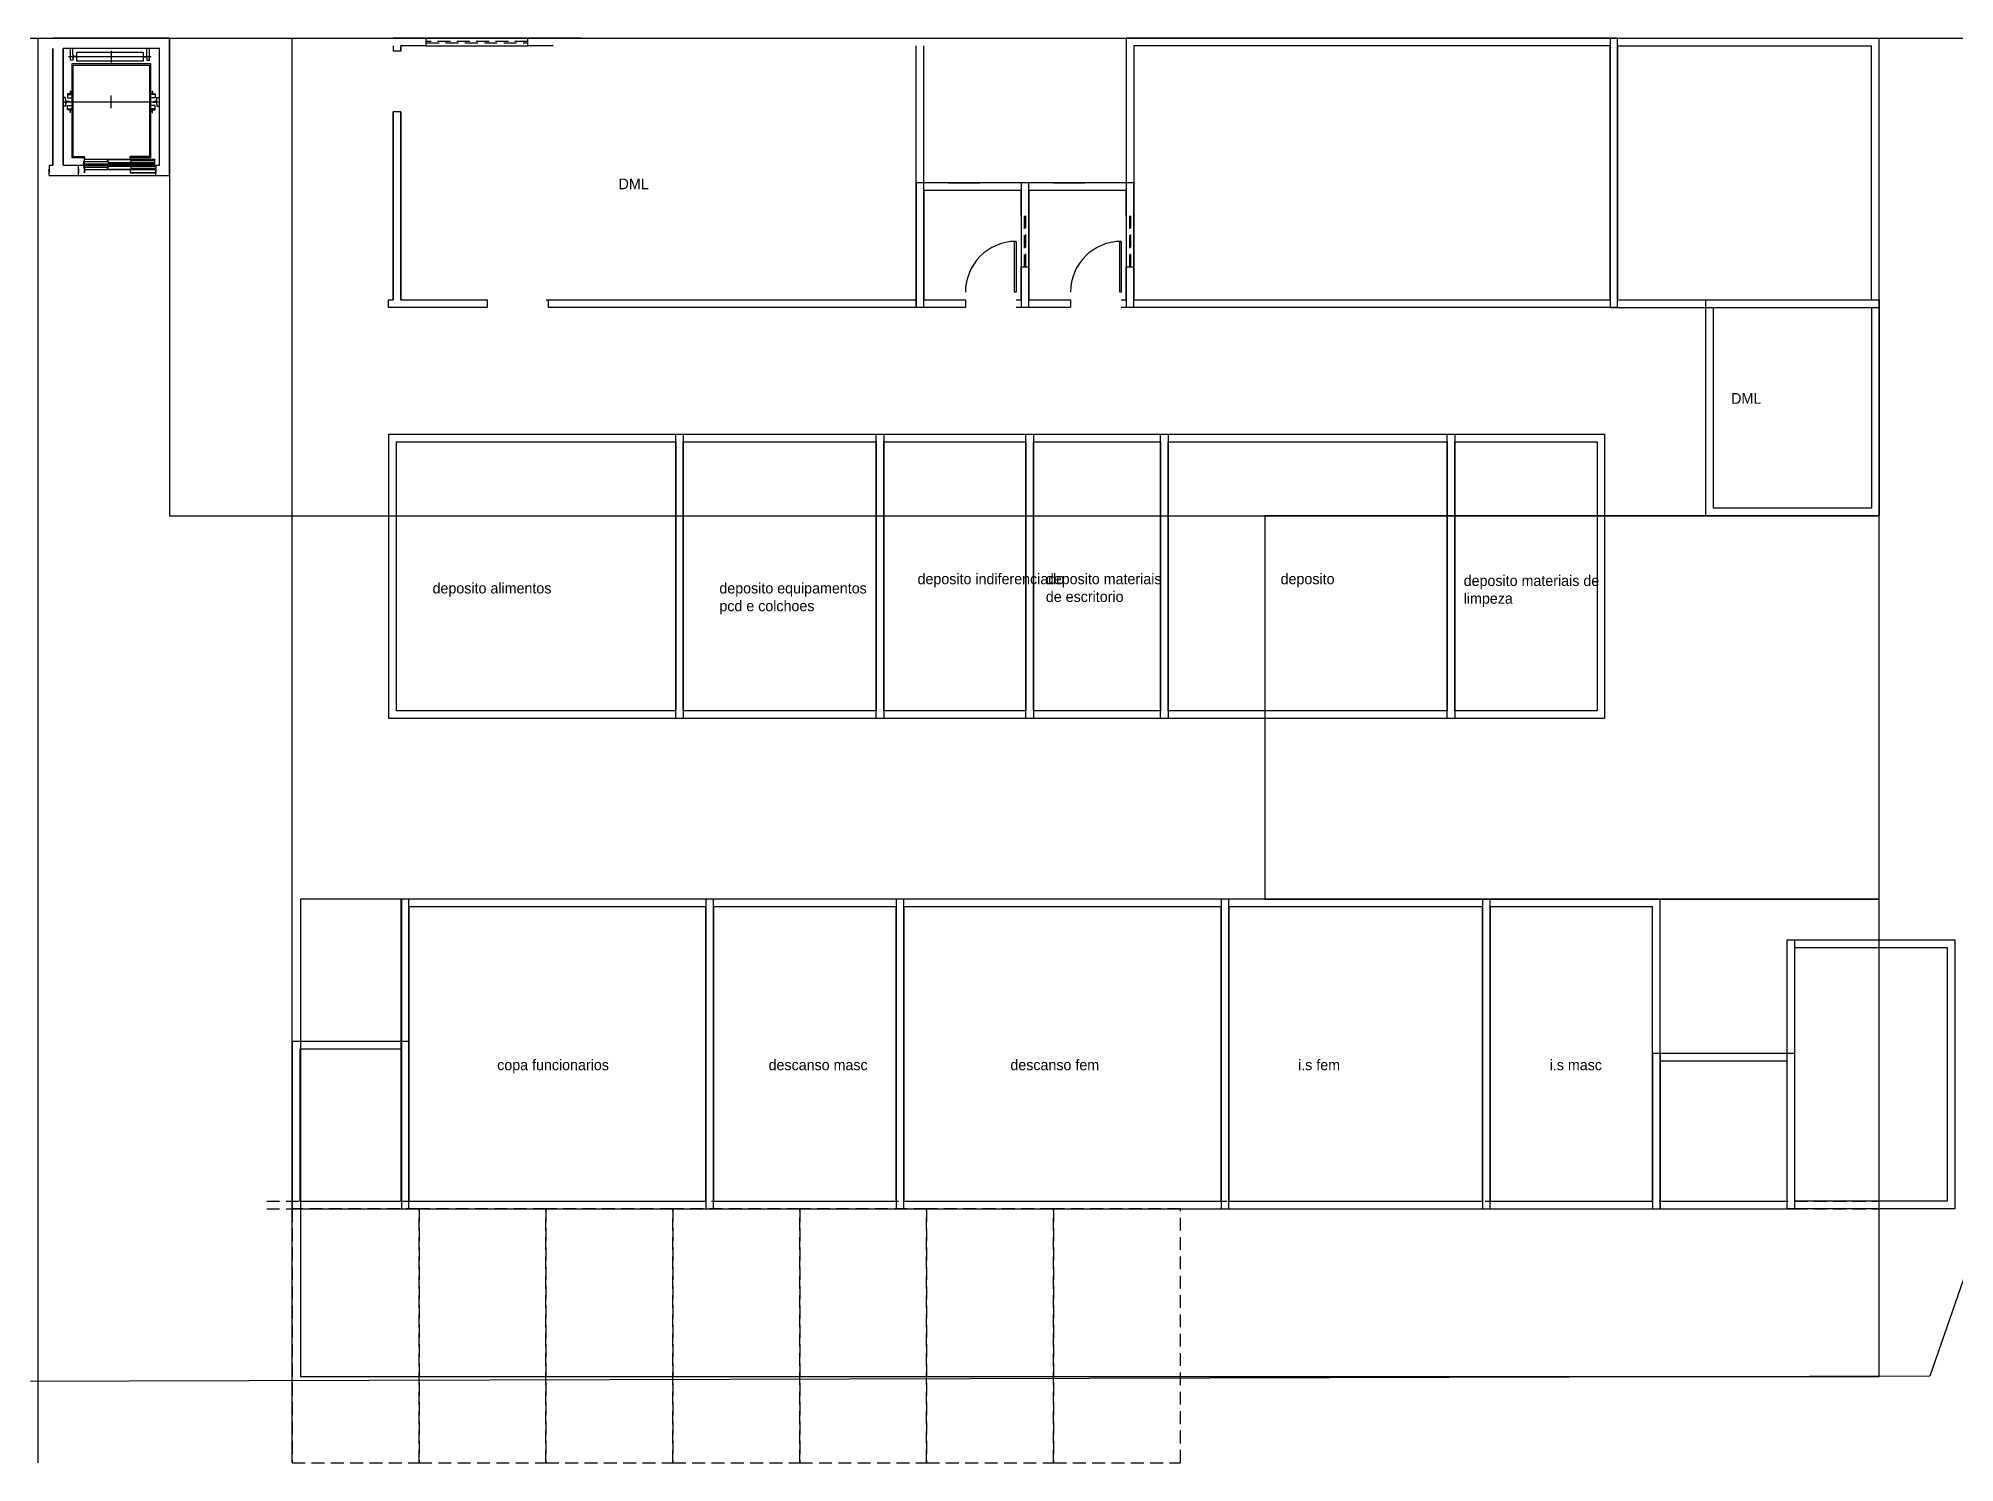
# Model space of a CAD drawing. Header units: centimetres. Extents: x 30244 to 739299, y -139216 to 99734.
# Drawn here: x 597645 to 601420, y 7028 to 9834 of the extents above; entities that cross this region are included whole.
import ezdxf

# ---------------------------------------------------------------- set-up
doc = ezdxf.new("R2010")
doc.units = ezdxf.units.CM
doc.header["$LTSCALE"] = 4
for name, pattern in [('DASHED2', [9.525, 6.35, -3.175]), ('HIDDEN', [9.525, 6.35, -3.175]), ('LTYPE_4', [112.5, 56.25, -56.25]), ('LTYPE_6', [168.75, 112.5, -28.125, 0, -28.125])]:
    doc.linetypes.add(name, pattern=pattern)
for name, color, linetype in [('0.1', 1, 'Continuous'), ('0.2', 2, 'Continuous'), ('0.4', 4, 'Continuous'), ('0.6', 6, 'Continuous'), ('02-CONT', 2, 'Continuous'), ('04', 254, 'Continuous'), ('08', 8, 'Continuous'), ('A-DEMOLIR', 30, 'HIDDEN'), ('ALINHAMENTO', 3, 'Continuous'), ('DEMOLIR', 10, 'Continuous'), ('LIMITE-L', 7, 'Continuous')]:
    doc.layers.add(name, color=color, linetype=linetype)
doc.layers.add('C-TEXTO-03', color=2, linetype='Continuous', lineweight=20)
doc.styles.add('Símbolos', font='ERASLGHT.TTF')

msp = doc.modelspace()

# ---------------------------------------------------------------- texts
at = {"layer": 'C-TEXTO-03', "char_height": 21, "attachment_point": 1, "style": 'Símbolos'}
for s, insert, width in [('DML', (598788.35, 9557.516), 293.85658), ('DML', (600980.137, 9134.805), 293.85658), ('deposito alimentos', (598421.861, 8761.057), 293.85658), ('deposito equipamentos pcd e colchoes', (598986.861, 8761.057), 293.85658), ('deposito indiferenciado ', (599377.285, 8779.268, 77040.339), 293.85658), ('deposito materiais de escritorio', (599630.055, 8779.268), 263.85658), ('deposito ', (600092.572, 8779.268, 77040.339), 293.85658), ('deposito materiais de limpeza', (600453.214, 8775.77), 293.85658), ('copa funcionarios', (598549.155, 7821.749), 293.85658), ('descanso masc', (599083.85, 7821.749), 293.85658), ('descanso fem', (599560.184, 7821.749), 293.85658), ('i.s fem', (600126.945, 7821.749), 293.85658), ('i.s masc', (600622.517, 7821.749), 293.85658)]:
    msp.add_mtext(s, dxfattribs=dict(at, insert=insert, width=width))

# ---------------------------------------------------------------- blocks, each defined once
blk = doc.blocks.new('1_00e-flat-4')
at = {"color": 1}
blk.add_arc((28.4, -52.3), 100, 90, 180, dxfattribs=at)
at = {"layer": '02-CONT'}
blk.add_lwpolyline([(28.4, -52.3), (25.4, -52.3), (25.4, 47.7), (28.4, 47.7)], close=True, dxfattribs=at)

# ---------------------------------------------------------------- linework, layer by layer
at = {"layer": '0.1'}
for p, q in [((598609.562, 9833.781), (598409.562, 9833.781)), ((598409.562, 9818.781), (598609.562, 9818.781)), ((599581.562, 9483.781), (599581.562, 9383.781)), ((599596.562, 9383.781), (599596.562, 9483.781)), ((599788.562, 9483.781), (599788.562, 9383.781)), ((599803.562, 9383.781), (599803.562, 9483.781))]:
    msp.add_line(p, q, dxfattribs=at)
msp.add_lwpolyline([(597724.408, 9563.781), (597876.408, 9563.781)], dxfattribs=at)
at = {"layer": '0.2', "linetype": 'DASHED2'}
for p, q in [((598609.562, 9827.781), (598409.562, 9827.781)), ((598409.562, 9824.781), (598609.562, 9824.781)), ((599587.562, 9483.781), (599587.562, 9383.781)), ((599590.562, 9383.781), (599590.562, 9483.781)), ((599794.562, 9483.781), (599794.562, 9383.781)), ((599797.562, 9383.781), (599797.562, 9483.781))]:
    msp.add_line(p, q, dxfattribs=at)
at = {"layer": '0.4'}
for p, q in [((597645.224, 7027.514, 77040.339), (597645.224, 9833.781)), ((598145.224, 7027.514, 77040.339), (598145.224, 9833.781)), ((598360.224, 7742.514, 77040.339), (598360.224, 8137.428)), ((598375.224, 7742.514, 77040.339), (598375.224, 8137.428))]:
    msp.add_line(p, q, dxfattribs=at)
for points in [[(597903.908, 8893.316), (601271.501, 8893.316), (601271.501, 9833.602), (597903.908, 9833.602)], [(599788.562, 9303.781), (600756.501, 9303.781), (600756.501, 9833.781), (599788.562, 9833.781)], [(599803.562, 9318.781), (600741.501, 9318.781), (600741.501, 9818.781), (599803.562, 9818.781)], [(600741.501, 9303.602), (601271.501, 9303.602), (601271.501, 9833.602), (600741.501, 9833.602)], [(600756.501, 9318.602), (601256.501, 9318.602), (601256.501, 9818.602), (600756.501, 9818.602)], [(600061.422, 8137.428), (601271.501, 8137.428), (601271.501, 8893.316), (600061.422, 8893.316)], [(598161.422, 7197.428), (601271.371, 7197.428), (601271.371, 8137.428), (598161.422, 8137.428)], [(601420.424, 7527.514), (601090.424, 7527.514), (601090.424, 8057.514), (601420.424, 8057.514)], [(601405.424, 7542.514), (601105.424, 7542.514), (601105.424, 8042.514), (601405.424, 8042.514)]]:
    msp.add_lwpolyline(points, close=True, dxfattribs=at)
at = {"layer": '0.4', "elevation": 77040.339}
for points in [[(600930.501, 9318.602), (601271.501, 9318.602), (601271.501, 8893.316), (600930.501, 8893.316)], [(600945.501, 9303.602), (601256.501, 9303.602), (601256.501, 8908.316), (600945.501, 8908.316)], [(598335.851, 9053.602), (598915.851, 9053.602), (598915.851, 8493.688), (598335.851, 8493.688)], [(598350.851, 9038.602), (598900.851, 9038.602), (598900.851, 8508.688), (598350.851, 8508.688)], [(598900.851, 9053.602), (599310.851, 9053.602), (599310.851, 8493.688), (598900.851, 8493.688)], [(598915.851, 9038.602), (599295.851, 9038.602), (599295.851, 8508.688), (598915.851, 8508.688)], [(599295.851, 9053.602), (599605.851, 9053.602), (599605.851, 8493.688), (599295.851, 8493.688)], [(599310.851, 9038.602), (599590.851, 9038.602), (599590.851, 8508.688), (599310.851, 8508.688)], [(599590.851, 9053.602), (599870.851, 9053.602), (599870.851, 8493.688), (599590.851, 8493.688)], [(599605.851, 9038.602), (599855.851, 9038.602), (599855.851, 8508.688), (599605.851, 8508.688)], [(599855.851, 9053.602), (600435.851, 9053.602), (600435.851, 8493.688), (599855.851, 8493.688)], [(599870.851, 9038.602), (600420.851, 9038.602), (600420.851, 8508.688), (599870.851, 8508.688)], [(600420.851, 9053.602), (600730.851, 9053.602), (600730.851, 8493.688), (600420.851, 8493.688)], [(600435.851, 9038.602), (600715.851, 9038.602), (600715.851, 8508.688), (600435.851, 8508.688)], [(598975.424, 8137.428), (598360.424, 8137.428), (598360.424, 7527.514), (598975.424, 7527.514)], [(598960.424, 8122.428), (598375.424, 8122.428), (598375.424, 7542.514), (598960.424, 7542.514)], [(599350.424, 8137.428), (598960.424, 8137.428), (598960.424, 7527.514), (599350.424, 7527.514)], [(599335.424, 8122.428), (598975.424, 8122.428), (598975.424, 7542.514), (599335.424, 7542.514)], [(599990.424, 8137.428), (599335.424, 8137.428), (599335.424, 7527.514), (599990.424, 7527.514)], [(599975.424, 8122.428), (599350.424, 8122.428), (599350.424, 7542.514), (599975.424, 7542.514)], [(600505.424, 8137.428), (599975.424, 8137.428), (599975.424, 7527.514), (600505.424, 7527.514)], [(600490.424, 8122.428), (599990.424, 8122.428), (599990.424, 7542.514), (600490.424, 7542.514)], [(600840.424, 8137.428), (600490.424, 8137.428), (600490.424, 7527.514), (600840.424, 7527.514)], [(600825.424, 8122.428), (600505.424, 8122.428), (600505.424, 7542.514), (600825.424, 7542.514)]]:
    msp.add_lwpolyline(points, close=True, dxfattribs=at)
at = {"layer": '0.6'}
for p, q in [((598409.562, 9818.781), (598409.562, 9833.781)), ((598609.562, 9818.781), (598609.562, 9833.781)), ((598359.562, 9808.781), (598344.562, 9808.781)), ((598359.562, 9688.781), (598344.562, 9688.781)), ((599581.562, 9383.781), (599596.562, 9383.781)), ((599788.562, 9383.781), (599803.562, 9383.781)), ((598334.562, 9318.781), (598334.562, 9303.781)), ((598529.562, 9318.781), (598529.562, 9303.781)), ((598649.562, 9318.781), (598649.562, 9303.781)), ((599471.562, 9318.781), (599471.562, 9303.781)), ((599678.562, 9318.781), (599678.562, 9303.781))]:
    msp.add_line(p, q, dxfattribs=at)
for points in [[(597876.408, 9563.781), (597903.908, 9563.781), (597903.908, 9833.781), (597673.908, 9833.781)], [(598409.562, 9833.781), (598344.562, 9833.781)], [(598344.562, 9818.781), (598344.562, 9808.781)], [(598359.562, 9808.781), (598359.562, 9818.781)], [(598409.562, 9818.781), (598359.562, 9818.781), (598359.562, 9808.781)], [(598674.562, 9833.781), (598609.562, 9833.781)], [(598609.562, 9833.781), (598714.562, 9833.781)], [(598659.562, 9818.781), (598609.562, 9818.781)], [(598714.562, 9833.781), (598659.562, 9833.781)], [(599374.562, 9303.781), (599374.562, 9818.781)], [(599389.562, 9303.781), (599389.562, 9818.781)], [(597666.408, 9583.781), (597673.908, 9583.781), (597673.908, 9813.781)], [(597693.908, 9583.781), (597693.908, 9813.781)], [(597883.908, 9813.781), (597693.908, 9813.781), (597693.908, 9583.781), (597724.408, 9583.781)], [(597876.408, 9583.781), (597883.908, 9583.781), (597883.908, 9813.781)], [(598334.562, 9318.781), (598344.562, 9318.781), (598344.562, 9688.781)], [(598344.562, 9688.781), (598344.562, 9318.781)], [(598359.562, 9318.781), (598359.562, 9688.781)], [(598359.562, 9688.781), (598359.562, 9318.781), (598529.562, 9318.781)], [(597666.408, 9563.781), (597693.908, 9563.781)], [(597673.908, 9563.781), (597724.408, 9563.781)], [(599596.562, 9548.781), (599374.562, 9548.781), (599374.562, 9303.781), (599471.562, 9303.781)], [(599596.562, 9483.781), (599596.562, 9548.781), (599374.562, 9548.781)], [(599581.562, 9483.781), (599581.562, 9533.781), (599389.562, 9533.781), (599389.562, 9318.781), (599471.562, 9318.781)], [(599438.409, 9548.781), (599499.909, 9548.781)], [(599803.562, 9548.781), (599581.562, 9548.781), (599581.562, 9303.781), (599678.562, 9303.781)], [(599803.562, 9483.781), (599803.562, 9548.781), (599581.562, 9548.781)], [(599788.562, 9483.781), (599788.562, 9533.781), (599596.562, 9533.781), (599596.562, 9318.781), (599678.562, 9318.781)], [(599645.409, 9548.781), (599706.909, 9548.781)], [(599571.562, 9318.781), (599581.562, 9318.781), (599581.562, 9383.781)], [(599571.562, 9303.781), (599596.562, 9303.781), (599596.562, 9383.781)], [(599778.562, 9318.781), (599788.562, 9318.781), (599788.562, 9383.781)], [(599778.562, 9303.781), (599803.562, 9303.781), (599803.562, 9383.781)], [(598334.562, 9303.781), (598359.562, 9303.781)], [(598344.562, 9303.781), (598529.562, 9303.781)], [(598645.962, 9318.781), (599374.562, 9318.781)], [(598649.562, 9303.781), (599374.562, 9303.781)]]:
    msp.add_lwpolyline(points, dxfattribs=at)
at = {"layer": '04'}
msp.add_lwpolyline([(597673.908, 9813.781), (597673.908, 9583.781)], dxfattribs=at)
at = {"layer": '08', "color": 253, "linetype": 'LTYPE_6'}
for p, q in [((597704.632, 9797.781), (597867.808, 9797.781)), ((597788.908, 9808.835), (597788.908, 9785.899)), ((597693.908, 9708.781), (597882.938, 9708.781)), ((597788.908, 9695.989), (597788.908, 9721.219))]:
    msp.add_line(p, q, dxfattribs=at)
at = {"layer": '08', "color": 253}
for p, q in [((597708.508, 9790.531), (597708.508, 9813.781)), ((597713.508, 9790.531), (597708.508, 9790.531)), ((597710.908, 9783.781), (597710.908, 9598.781)), ((597866.908, 9783.781), (597710.908, 9783.781)), ((597713.508, 9801.031), (597713.508, 9813.781)), ((597713.908, 9800.631), (597713.508, 9801.031)), ((597713.508, 9801.031), (597713.508, 9794.531)), ((597713.908, 9794.931), (597713.508, 9794.531)), ((597713.508, 9794.531), (597713.508, 9790.531)), ((597713.908, 9800.631), (597713.908, 9797.981)), ((597715.208, 9797.981), (597713.908, 9797.981)), ((597713.908, 9797.581), (597713.908, 9794.931)), ((597715.208, 9797.581), (597713.908, 9797.581)), ((597713.908, 9780.781), (597863.908, 9780.781)), ((597713.908, 9600.781), (597713.908, 9780.781)), ((597715.208, 9797.981), (597715.408, 9798.181)), ((597715.408, 9797.381), (597715.208, 9797.581)), ((597718.908, 9798.181), (597715.408, 9798.181)), ((597718.908, 9797.381), (597715.408, 9797.381)), ((597718.908, 9798.181), (597718.908, 9797.381)), ((597720.908, 9806.781), (597851.908, 9806.781)), ((597720.908, 9788.781), (597720.908, 9806.781)), ((597851.908, 9788.781), (597720.908, 9788.781)), ((597834.843, 9780.781), (597834.843, 9780.781)), ((597851.908, 9806.781), (597851.908, 9788.781)), ((597853.908, 9798.181), (597857.408, 9798.181)), ((597853.908, 9797.381), (597853.908, 9798.181)), ((597853.908, 9797.381), (597857.408, 9797.381)), ((597857.408, 9798.181), (597857.608, 9797.981)), ((597857.608, 9797.581), (597857.408, 9797.381)), ((597857.608, 9797.981), (597858.908, 9797.981)), ((597857.608, 9797.581), (597858.908, 9797.581)), ((597858.908, 9800.631), (597859.308, 9801.031)), ((597858.908, 9797.981), (597858.908, 9800.631)), ((597858.908, 9794.931), (597858.908, 9797.581)), ((597858.908, 9794.931), (597859.308, 9794.531)), ((597859.308, 9801.031), (597859.308, 9813.781)), ((597859.308, 9794.531), (597859.308, 9801.031)), ((597859.308, 9794.531), (597859.308, 9790.531)), ((597859.308, 9790.531), (597864.308, 9790.531)), ((597863.908, 9780.781), (597863.908, 9600.781)), ((597864.308, 9790.531), (597864.308, 9813.781)), ((597866.908, 9598.781), (597866.908, 9783.781)), ((597698.908, 9717.281), (597693.908, 9717.281)), ((597698.908, 9713.281), (597698.908, 9717.281)), ((597698.908, 9713.281), (597699.358, 9713.281)), ((597698.908, 9713.281), (597698.908, 9708.781)), ((597698.908, 9708.781), (597698.908, 9704.281)), ((597698.908, 9704.281), (597699.358, 9704.281)), ((597698.908, 9704.281), (597698.908, 9700.281)), ((597699.726, 9712.931), (597699.358, 9713.281)), ((597699.726, 9704.631), (597699.358, 9704.281)), ((597699.891, 9709.581), (597699.726, 9712.931)), ((597699.891, 9707.981), (597699.726, 9704.631)), ((597700.258, 9709.231), (597699.891, 9709.581)), ((597699.891, 9707.981), (597700.258, 9708.331)), ((597701.858, 9709.231), (597700.258, 9709.231)), ((597701.858, 9708.331), (597700.258, 9708.331)), ((597701.858, 9709.231), (597702.208, 9709.581)), ((597701.858, 9708.331), (597702.208, 9707.981)), ((597706.408, 9709.581), (597702.208, 9709.581)), ((597706.408, 9707.981), (597702.208, 9707.981)), ((597702.408, 9724.381), (597702.408, 9716.281)), ((597707.808, 9724.381), (597702.408, 9724.381)), ((597708.408, 9723.781), (597702.408, 9723.781)), ((597702.408, 9716.281), (597708.408, 9716.281)), ((597706.408, 9708.781), (597706.408, 9709.581)), ((597706.408, 9708.781), (597706.408, 9707.981)), ((597707.808, 9729.781), (597707.808, 9724.381)), ((597708.408, 9729.781), (597707.808, 9729.781)), ((597708.408, 9729.781), (597708.408, 9723.781)), ((597708.408, 9723.781), (597710.908, 9723.781)), ((597708.408, 9716.281), (597710.908, 9716.281)), ((597869.408, 9723.781), (597866.908, 9723.781)), ((597869.408, 9716.281), (597866.908, 9716.281)), ((597869.408, 9729.781), (597870.008, 9729.781)), ((597869.408, 9729.781), (597869.408, 9723.781)), ((597869.408, 9723.781), (597875.408, 9723.781)), ((597875.408, 9716.281), (597869.408, 9716.281)), ((597870.008, 9729.781), (597870.008, 9724.381)), ((597870.008, 9724.381), (597875.408, 9724.381)), ((597871.408, 9709.581), (597875.608, 9709.581)), ((597871.408, 9708.781), (597871.408, 9709.581)), ((597871.408, 9708.781), (597871.408, 9707.981)), ((597871.408, 9707.981), (597875.608, 9707.981)), ((597875.408, 9724.381), (597875.408, 9716.281)), ((597875.958, 9709.231), (597875.608, 9709.581)), ((597875.958, 9708.331), (597875.608, 9707.981)), ((597875.958, 9709.231), (597877.558, 9709.231)), ((597875.958, 9708.331), (597877.558, 9708.331)), ((597877.926, 9709.581), (597877.558, 9709.231)), ((597877.558, 9708.331), (597877.926, 9707.981)), ((597877.926, 9709.581), (597878.091, 9712.931)), ((597877.926, 9707.981), (597878.091, 9704.631)), ((597878.091, 9712.931), (597878.458, 9713.281)), ((597878.091, 9704.631), (597878.458, 9704.281)), ((597878.908, 9713.281), (597878.458, 9713.281)), ((597878.908, 9704.281), (597878.458, 9704.281)), ((597878.908, 9713.281), (597878.908, 9717.281)), ((597878.908, 9717.281), (597883.908, 9717.281)), ((597878.908, 9708.781), (597878.908, 9713.281)), ((597878.908, 9704.281), (597878.908, 9708.781)), ((597878.908, 9704.281), (597878.908, 9700.281)), ((597698.908, 9700.281), (597693.908, 9700.281)), ((597702.408, 9701.281), (597708.408, 9701.281)), ((597702.408, 9693.181), (597702.408, 9701.281)), ((597708.408, 9693.781), (597702.408, 9693.781)), ((597707.808, 9693.181), (597702.408, 9693.181)), ((597707.808, 9687.781), (597707.808, 9693.181)), ((597708.408, 9687.781), (597707.808, 9687.781)), ((597708.408, 9701.281), (597710.908, 9701.281)), ((597708.408, 9687.781), (597708.408, 9693.781)), ((597708.408, 9693.781), (597710.908, 9693.781)), ((597869.408, 9701.281), (597866.908, 9701.281)), ((597869.408, 9693.781), (597866.908, 9693.781)), ((597875.408, 9701.281), (597869.408, 9701.281)), ((597869.408, 9693.781), (597875.408, 9693.781)), ((597869.408, 9687.781), (597869.408, 9693.781)), ((597869.408, 9687.781), (597870.008, 9687.781)), ((597870.008, 9693.181), (597875.408, 9693.181)), ((597870.008, 9687.781), (597870.008, 9693.181)), ((597875.408, 9693.181), (597875.408, 9701.281)), ((597878.908, 9700.281), (597883.908, 9700.281)), ((597710.908, 9598.781), (597736.208, 9598.781)), ((597713.908, 9600.781), (597736.408, 9600.781)), ((597734.708, 9591.481), (597736.208, 9591.481)), ((597734.708, 9586.981), (597734.708, 9591.481)), ((597734.908, 9591.281), (597734.908, 9586.781)), ((597736.408, 9591.281), (597734.908, 9591.281)), ((597735.208, 9590.781), (597783.408, 9590.781)), ((597735.208, 9586.781), (597735.208, 9590.781)), ((597735.408, 9590.581), (597735.408, 9586.981)), ((597783.208, 9590.581), (597735.408, 9590.581)), ((597736.208, 9598.781), (597736.208, 9595.781)), ((597736.208, 9591.481), (597736.208, 9595.781)), ((597736.408, 9595.781), (597736.408, 9600.781)), ((597736.408, 9591.281), (597736.408, 9595.781)), ((597736.408, 9595.781), (597873.908, 9595.781)), ((597781.408, 9595.281), (597828.408, 9595.281)), ((597781.408, 9595.281), (597781.408, 9591.281)), ((597781.408, 9591.281), (597782.908, 9591.281)), ((597828.208, 9595.081), (597781.608, 9595.081)), ((597781.608, 9591.481), (597781.608, 9595.081)), ((597782.908, 9591.481), (597781.608, 9591.481)), ((597782.908, 9591.281), (597782.908, 9591.481)), ((597783.208, 9586.981), (597783.208, 9590.581)), ((597783.408, 9590.781), (597783.408, 9586.781)), ((597783.408, 9589.281), (597873.908, 9589.281)), ((597863.908, 9600.781), (597826.408, 9600.781)), ((597826.408, 9595.781), (597826.408, 9600.781)), ((597826.608, 9598.781), (597866.908, 9598.781)), ((597826.608, 9595.981), (597826.608, 9598.781)), ((597827.908, 9595.981), (597826.608, 9595.981)), ((597826.908, 9591.481), (597828.208, 9591.481)), ((597826.908, 9591.281), (597826.908, 9591.481)), ((597828.408, 9591.281), (597826.908, 9591.281)), ((597827.908, 9595.781), (597827.908, 9595.981)), ((597828.208, 9591.481), (597828.208, 9595.081)), ((597828.408, 9595.281), (597828.408, 9591.281)), ((597873.908, 9593.781), (597828.408, 9593.781)), ((597828.408, 9592.781), (597873.908, 9592.781)), ((597873.908, 9595.781), (597873.908, 9586.781)), ((597664.908, 9574.781), (597664.908, 9574.581)), ((597664.908, 9574.581), (597666.208, 9574.581)), ((597666.208, 9574.581), (597666.208, 9568.981)), ((597666.408, 9583.781), (597666.408, 9574.781)), ((597666.408, 9583.781), (597666.408, 9568.781)), ((597666.408, 9563.781), (597666.408, 9574.781)), ((597724.408, 9583.781), (597733.408, 9583.781)), ((597724.408, 9574.781), (597724.408, 9583.781)), ((597724.408, 9568.781), (597724.408, 9583.781)), ((597724.408, 9574.781), (597725.908, 9574.781)), ((597724.408, 9563.781), (597724.408, 9574.781)), ((597724.608, 9574.581), (597724.608, 9568.981)), ((597725.908, 9574.581), (597724.608, 9574.581)), ((597725.908, 9574.781), (597725.908, 9574.581)), ((597733.408, 9586.981), (597734.708, 9586.981)), ((597733.408, 9586.781), (597733.408, 9586.981)), ((597733.408, 9586.781), (597873.908, 9586.781)), ((597733.408, 9583.781), (597876.408, 9583.781)), ((597733.408, 9583.781), (597733.408, 9583.581)), ((597733.408, 9583.581), (597734.708, 9583.581)), ((597734.708, 9583.581), (597734.708, 9579.081)), ((597734.708, 9579.081), (597736.208, 9579.081)), ((597734.908, 9579.281), (597734.908, 9583.781)), ((597736.408, 9579.281), (597734.908, 9579.281)), ((597735.208, 9583.781), (597735.208, 9579.781)), ((597735.208, 9579.781), (597783.408, 9579.781)), ((597735.408, 9586.981), (597736.708, 9586.981)), ((597735.408, 9583.581), (597736.708, 9583.581)), ((597735.408, 9579.981), (597735.408, 9583.581)), ((597783.208, 9579.981), (597735.408, 9579.981)), ((597736.208, 9579.081), (597736.208, 9568.981)), ((597736.408, 9568.781), (597736.408, 9579.281)), ((597876.408, 9574.781), (597736.408, 9574.781)), ((597736.708, 9586.981), (597736.708, 9586.781)), ((597736.708, 9583.581), (597736.708, 9583.781)), ((597781.408, 9579.281), (597782.908, 9579.281)), ((597781.408, 9575.281), (597781.408, 9579.281)), ((597781.408, 9575.281), (597828.408, 9575.281)), ((597781.608, 9579.081), (597781.608, 9575.481)), ((597782.908, 9579.081), (597781.608, 9579.081)), ((597828.208, 9575.481), (597781.608, 9575.481)), ((597781.908, 9586.981), (597783.208, 9586.981)), ((597781.908, 9586.781), (597781.908, 9586.981)), ((597781.908, 9583.781), (597781.908, 9583.581)), ((597781.908, 9583.581), (597783.208, 9583.581)), ((597782.908, 9579.281), (597782.908, 9579.081)), ((597783.208, 9583.581), (597783.208, 9579.981)), ((597873.908, 9588.281), (597783.408, 9588.281)), ((597783.408, 9579.781), (597783.408, 9583.781)), ((597783.408, 9582.281), (597876.408, 9582.281)), ((597876.408, 9581.281), (597783.408, 9581.281)), ((597826.408, 9574.781), (597826.408, 9568.781)), ((597826.408, 9568.781), (597876.408, 9568.781)), ((597826.608, 9568.981), (597826.608, 9574.581)), ((597826.608, 9574.581), (597827.908, 9574.581)), ((597876.208, 9568.981), (597826.608, 9568.981)), ((597826.908, 9579.281), (597826.908, 9579.081)), ((597828.408, 9579.281), (597826.908, 9579.281)), ((597826.908, 9579.081), (597828.208, 9579.081)), ((597827.908, 9574.581), (597827.908, 9574.781)), ((597828.208, 9579.081), (597828.208, 9575.481)), ((597828.408, 9575.281), (597828.408, 9579.281)), ((597828.408, 9577.781), (597876.408, 9577.781)), ((597876.408, 9576.781), (597828.408, 9576.781)), ((597874.908, 9574.781), (597874.908, 9574.581)), ((597874.908, 9574.581), (597876.208, 9574.581)), ((597876.208, 9574.581), (597876.208, 9568.981)), ((597876.408, 9583.781), (597876.408, 9574.781)), ((597876.408, 9583.781), (597876.408, 9568.781)), ((597876.408, 9563.781), (597876.408, 9574.781))]:
    msp.add_line(p, q, dxfattribs=at)
at = {"layer": '08', "color": 253, "linetype": 'LTYPE_4'}
for p, q in [((597702.408, 9722.931), (597708.408, 9722.931)), ((597708.408, 9722.931), (597710.908, 9722.931)), ((597869.408, 9722.931), (597866.908, 9722.931)), ((597875.408, 9722.931), (597869.408, 9722.931)), ((597702.408, 9694.631), (597708.408, 9694.631)), ((597708.408, 9694.631), (597710.908, 9694.631)), ((597869.408, 9694.631), (597866.908, 9694.631)), ((597875.408, 9694.631), (597869.408, 9694.631))]:
    msp.add_line(p, q, dxfattribs=at)
at = {"layer": 'A-DEMOLIR'}
for p, q in [((598095.224, 7542.514, 77040.339), (601271.371, 7542.514)), ((598095.224, 7527.514, 77040.339), (601271.371, 7527.514))]:
    msp.add_line(p, q, dxfattribs=at)
at = {"layer": 'A-DEMOLIR', "elevation": 77040.339}
for points in [[(598145.224, 7027.514), (598395.224, 7027.514), (598395.224, 7527.514), (598145.224, 7527.514)], [(598395.224, 7027.514), (598645.224, 7027.514), (598645.224, 7527.514), (598395.224, 7527.514)], [(598645.224, 7027.514), (598895.224, 7027.514), (598895.224, 7527.514), (598645.224, 7527.514)], [(598895.224, 7027.514), (599145.224, 7027.514), (599145.224, 7527.514), (598895.224, 7527.514)], [(599145.224, 7027.514), (599395.224, 7027.514), (599395.224, 7527.514), (599145.224, 7527.514)], [(599395.224, 7027.514), (599645.224, 7027.514), (599645.224, 7527.514), (599395.224, 7527.514)], [(599645.224, 7027.514), (599895.224, 7027.514), (599895.224, 7527.514), (599645.224, 7527.514)]]:
    msp.add_lwpolyline(points, close=True, dxfattribs=at)
at = {"layer": 'ALINHAMENTO'}
for points in [[(601271.501, 8893.316), (600930.501, 8893.316), (600930.501, 9303.602), (601271.501, 9303.602)], [(601420.424, 7527.514), (601105.424, 7527.514), (601105.424, 8057.514), (601420.424, 8057.514)]]:
    msp.add_lwpolyline(points, close=True, dxfattribs=at)
at = {"layer": 'ALINHAMENTO', "elevation": 77040.339}
msp.add_lwpolyline([(600840.424, 7527.514), (601105.424, 7527.514), (601105.424, 7833.461), (600840.424, 7833.461)], close=True, dxfattribs=at)
at = {"layer": 'DEMOLIR', "elevation": 77040.339}
for points in [[(598145.224, 7527.514), (598375.224, 7527.514), (598375.224, 7857.514), (598145.224, 7857.514)], [(598160.224, 7542.514), (598360.224, 7542.514), (598360.224, 7842.514), (598160.224, 7842.514)], [(601105.424, 7527.514), (601105.424, 7833.461), (600825.424, 7833.461), (600825.424, 7527.514)], [(601090.424, 7542.514), (601090.424, 7818.461), (600840.424, 7818.461), (600840.424, 7542.514)]]:
    msp.add_lwpolyline(points, close=True, dxfattribs=at)
at = {"layer": 'LIMITE-L'}
msp.add_lwpolyline([(601371.798, 7197.702), (589310.266, 7164.729), (589651.211, 9833.781), (602285.956, 9833.781)], close=True, dxfattribs=at)

# ---------------------------------------------------------------- block references
at = {"layer": '0.6'}
for p in [(599543.157, 9386.034), (599750.157, 9386.034)]:
    msp.add_blockref('1_00e-flat-4', p, dxfattribs=at)

msp.set_redraw_order([(e.dxf.handle, doc.entitydb.next_handle()) for e in msp.query("TEXT MTEXT ATTDEF DIMENSION ARC_DIMENSION")])  # texts and dimensions are drawn at this point

doc.saveas('drawing.dxf')
